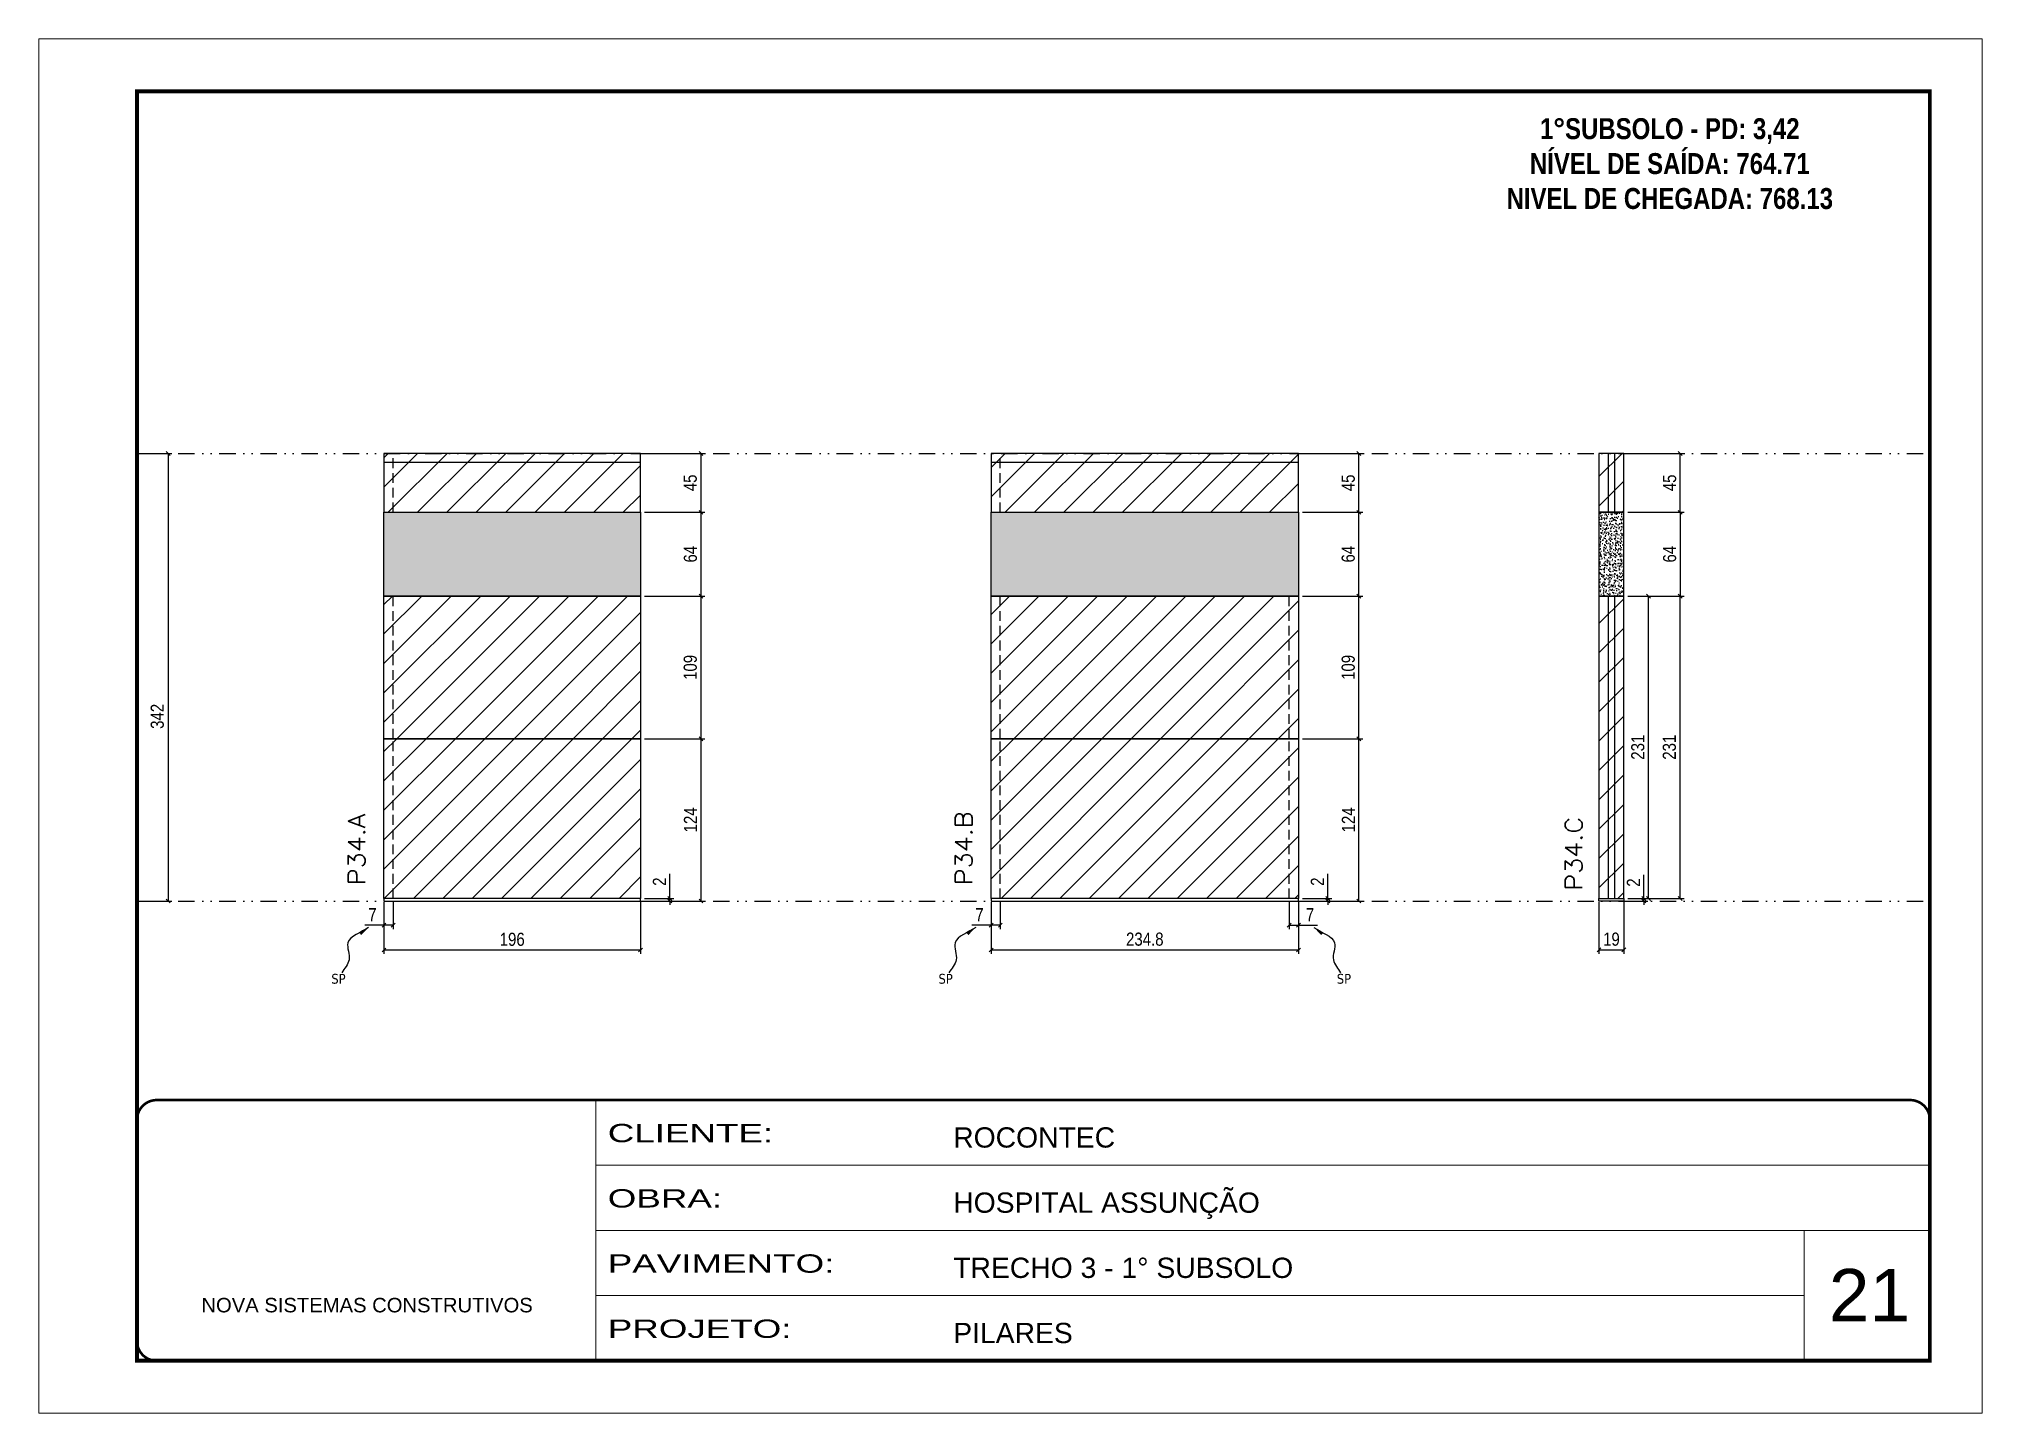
# Model space of a CAD drawing. Extents: x 2102 to 8383, y -13264 to 2718.
# Drawn here: x 2102 to 3587, y -4075 to -3025 of the extents above; entities that cross this region are included whole.
import ezdxf

# ---------------------------------------------------------------- set-up
doc = ezdxf.new("R2010")
doc.units = 0
for name, pattern in [('CONTINUO', [0]), ('DASHED', [0.75, 0.5, -0.25]), ('DIVIDE2', [0.625, 0.25, -0.125, 0, -0.125, 0, -0.125]), ('HIDDEN', [0.375, 0.25, -0.125])]:
    doc.linetypes.add(name, pattern=pattern)
for name, color, linetype, lineweight in [('CARIMBO', 255, 'Continuous', 9), ('Folhas', 255, 'Continuous', 9), ('Hachura', 251, 'Continuous', 9), ('SARRAFO DE PRESSAO', 251, 'DASHED', 9), ('Texto Seção', 7, 'Continuous', 15)]:
    doc.layers.add(name, color=color, linetype=linetype, lineweight=lineweight)
for name, color, linetype in [('COTA', 241, 'Continuous'), ('cotas', 4, 'Continuous'), ('NOMENCLATURA', 7, 'Continuous'), ('Nível', 160, 'Continuous'), ('Painéis', 200, 'Continuous'), ('SARR_2.2x7', 40, 'Continuous'), ('Sarrafo de Pressão', 42, 'HIDDEN'), ('texto', 7, 'Continuous')]:
    doc.layers.add(name, color=color, linetype=linetype)
doc.styles.add('ARIAL', font='arial.ttf')
doc.styles.add('COTA TECNICA', font='techl___.ttf', dxfattribs={"height": 10})
doc.styles.add('COTA TECNICA-50', font='techl___.ttf', dxfattribs={"height": 10})
doc.styles.add('REGUA-120', font='ROMANS.shx', dxfattribs={"height": 15})
doc.styles.add('ROMANC', font='techb___.ttf', dxfattribs={"height": 2.5})
doc.styles.get("Standard").update_dxf_attribs({"font": 'arial.ttf'})
doc.styles.add('Tecnologia', font='')
doc.styles.get('Tecnologia').set_extended_font_data('Forgotten Futurist')
doc.dimstyles.new('COTA PAINEL-50', dxfattribs={"dimtxt": 10, "dimasz": 3, "dimexe": 3, "dimexo": 3, "dimgap": 3, "dimtad": 1, "dimdec": 1, "dimzin": 12, "dimdsep": 46, "dimtxsty": 'COTA TECNICA-50', "dimblk1": 'OBLIQUE', "dimblk2": 'OBLIQUE', "dimsah": 1, "dimcen": 0.9, "dimclrd": 4, "dimclre": 4, "dimclrt": 240, "dimadec": 1, "dimazin": 3, "dimtfac": 1, "dimtdec": 1, "dimtmove": 0, "dimatfit": 3, "dimfxl": 1, "dimtolj": 1, "dimtzin": 12, "dimarcsym": 0})
doc.dimstyles.new('PAINEL', dxfattribs={"dimtxt": 10, "dimasz": 3, "dimexe": 3, "dimexo": 3, "dimgap": 3, "dimtad": 1, "dimdec": 1, "dimzin": 12, "dimdsep": 46, "dimtxsty": 'COTA TECNICA', "dimblk1": 'OBLIQUE', "dimblk2": 'OBLIQUE', "dimsah": 1, "dimcen": 0.9, "dimclrd": 4, "dimclre": 4, "dimclrt": 240, "dimadec": 1, "dimazin": 3, "dimtfac": 1, "dimtdec": 1, "dimtmove": 0, "dimatfit": 3, "dimfxl": 1, "dimtolj": 1, "dimtzin": 12, "dimarcsym": 0})
doc.dimstyles.get("Standard").update_dxf_attribs({"dimtxt": 0.18, "dimasz": 0.18, "dimexe": 0.18, "dimexo": 0.0625, "dimgap": 0.09, "dimtad": 0, "dimtih": 1, "dimtoh": 1, "dimdec": 4, "dimzin": 0, "dimdsep": 46, "dimtxsty": 'Standard', "dimcen": 0.09, "dimadec": 0, "dimazin": 0, "dimtfac": 1, "dimtdec": 4, "dimtofl": 0, "dimtmove": 0, "dimatfit": 3, "dimfxl": 1, "dimtolj": 1, "dimtzin": 0, "dimarcsym": 0})
pattern_1 = [(45, (-126918.716, -32522.603), (-11.2253202, 11.2253202), [])]

msp = doc.modelspace()

# ---------------------------------------------------------------- texts
at = {"layer": 'CARIMBO', "style": 'ARIAL'}
msp.add_text('21', height=40, dxfattribs=at).set_placement((3470.14, -4005.13))
at = {"layer": 'NOMENCLATURA', "color": 2, "insert": (3348.61, -3059.21), "char_height": 16, "attachment_point": 2, "style": 'ROMANC'}
msp.add_mtext_dynamic_manual_height_columns('\\P1°SUBSOLO - PD: 3,42\\PNÍVEL DE SAÍDA: 764.71\\PNIVEL DE CHEGADA: 768.13', width=300.2766, gutter_width=1, heights=[0], dxfattribs=at)
at = {"layer": 'texto', "color": 0, "char_height": 7.5, "attachment_point": 5}
for insert in [(2331.24, -3743.48), (2795.22, -3743.48), (3099.58, -3743.48)]:
    msp.add_mtext('{\\fTahoma|b0|i0|c0|p34;\\C4;SP}', dxfattribs=dict(at, insert=insert))
at = {"layer": 'Texto Seção', "style": 'REGUA-120', "width": 1.1}
for s, p in [('P34.A', (2351.56, -3671.93)), ('P34.B', (2815.54, -3671.93)), ('P34.C', (3281.71, -3676.09))]:
    msp.add_text(s, height=13, rotation=90, dxfattribs=at).set_placement(p)

# ---------------------------------------------------------------- blocks, each defined once
blk = doc.blocks.new('9999999999')
at = {"color": 30, "linetype": 'CONTINUO'}
for p, q in [((98564.6, 34230.2), (98564.6, 34429.4)), ((98564.6, 34379.6), (99584, 34379.6)), ((98564.6, 34329.8), (99488, 34329.8)), ((99584, 34329.8), (99488, 34329.8)), ((99488, 34329.8), (99488, 34230.2)), ((98564.6, 34280), (99488, 34280))]:
    blk.add_line(p, q, dxfattribs=at)
at = {"color": 30, "linetype": 'CONTINUO', "const_width": 2}
blk.add_lwpolyline([(99584, 34230.2), (99584, 34414.4, 0.414214), (99569, 34429.4), (98229, 34429.4, 0.414214), (98214, 34414.4), (98214, 34245.2, 0.414214), (98229, 34230.2), (99584, 34230.2)], format="xyb", dxfattribs=at)
at = {"layer": 'Folhas'}
blk.add_lwpolyline([(98139, 34190.2), (99624, 34190.2), (99624, 35240.2), (98139, 35240.2)], close=True, dxfattribs=at)
at = {"layer": 'Folhas', "color": 30, "const_width": 3}
blk.add_lwpolyline([(98214, 34230.2), (99584, 34230.2), (99584, 35200.2), (98214, 35200.2)], close=True, dxfattribs=at)
at = {"color": 7, "linetype": 'Continuous', "ltscale": 5, "style": 'ARIAL'}
for s, height, p in [('ROCONTEC', 15.48, (98837.7, 34393.1)), ('HOSPITAL ASSUNÇÃO', 15.483, (98837.7, 34343.3)), ('TRECHO 3 - 1° SUBSOLO', 15.483, (98837.7, 34293.5)), ('NOVA SISTEMAS CONSTRUTIVOS', 11.059, (98263.2, 34267.2)), ('PILARES', 15.48, (98837.7, 34243.7))]:
    blk.add_text(s, height=height, dxfattribs=at).set_placement(p)
at = {"layer": 'Folhas', "color": 7, "style": 'Tecnologia', "width": 1.5}
for s, p in [('CLIENTE:', (98573.7, 34397.2)), ('OBRA:', (98573.7, 34347.3)), ('PAVIMENTO:', (98573.7, 34297.5)), ('PROJETO:', (98573.7, 34247.7))]:
    blk.add_text(s, height=14, dxfattribs=at).set_placement(p)
blk = doc.blocks.new('_Oblique')
at = {"color": 0, "linetype": 'ByBlock', "lineweight": -2}
blk.add_line((-0.5, -0.5), (0.5, 0.5), dxfattribs=at)
blk = doc.blocks.new('*D843')
at = {"layer": 'cotas', "color": 4, "linetype": 'ByBlock', "lineweight": -2, "transparency": 16777216}
for p, q in [((2180.3, -3342), (2204, -3342)), ((2201, -3342), (2201, -3684)), ((2180.3, -3684), (2204, -3684))]:
    blk.add_line(p, q, dxfattribs=at)
at = {"layer": 'Defpoints', "color": 0, "linetype": 'ByBlock', "transparency": 16777216}
for p in [(2177.3, -3342), (2177.3, -3684), (2201, -3684)]:
    blk.add_point(p, dxfattribs=at)
at = {"layer": 'cotas', "color": 4, "linetype": 'ByBlock', "lineweight": -2, "transparency": 16777216, "xscale": 3, "yscale": 3, "zscale": 3}
for p, rotation in [((2201, -3342), 90), ((2201, -3684), 270)]:
    blk.add_blockref('_Oblique', p, dxfattribs=dict(at, rotation=rotation))
at = {"layer": 'cotas', "color": 240, "linetype": 'ByBlock', "transparency": 16777216, "insert": (2192.8, -3542.9), "char_height": 10, "attachment_point": 5, "rotation": 90, "style": 'COTA TECNICA'}
blk.add_mtext('\\A1;342', dxfattribs=at)
blk = doc.blocks.new('*D844')
at = {"layer": 'COTA', "color": 4, "lineweight": -2, "transparency": 16777216}
for p, q in [((2366, -3685), (2366, -3724.4)), ((2562, -3685), (2562, -3724.4)), ((2366, -3721.4), (2562, -3721.4))]:
    blk.add_line(p, q, dxfattribs=at)
at = {"layer": 'Defpoints', "color": 0, "transparency": 16777216}
for p in [(2366, -3682), (2562, -3682), (2562, -3721.4)]:
    blk.add_point(p, dxfattribs=at)
at = {"layer": 'COTA', "color": 4, "lineweight": -2, "transparency": 16777216, "xscale": 3, "yscale": 3, "zscale": 3, "rotation": 180}
blk.add_blockref('_Oblique', (2366, -3721.4), dxfattribs=at)
at = {"layer": 'COTA', "color": 4, "lineweight": -2, "transparency": 16777216, "xscale": 3, "yscale": 3, "zscale": 3}
blk.add_blockref('_Oblique', (2562, -3721.4), dxfattribs=at)
at = {"layer": 'COTA', "color": 240, "transparency": 16777216, "insert": (2464, -3713.3), "char_height": 10, "attachment_point": 5, "style": 'COTA TECNICA'}
blk.add_mtext('\\A1;196', dxfattribs=at)
blk = doc.blocks.new('*D845')
at = {"layer": 'COTA', "color": 4, "lineweight": -2, "transparency": 16777216}
for p, q in [((2565, -3387), (2611.3, -3387)), ((2608.3, -3451), (2608.3, -3387)), ((2565, -3451), (2611.3, -3451))]:
    blk.add_line(p, q, dxfattribs=at)
at = {"layer": 'Defpoints', "color": 0, "transparency": 16777216}
for p in [(2562, -3387), (2608.3, -3387), (2562, -3451)]:
    blk.add_point(p, dxfattribs=at)
at = {"layer": 'COTA', "color": 4, "lineweight": -2, "transparency": 16777216, "xscale": 3, "yscale": 3, "zscale": 3}
for p, rotation in [((2608.3, -3387), 90), ((2608.3, -3451), 270)]:
    blk.add_blockref('_Oblique', p, dxfattribs=dict(at, rotation=rotation))
at = {"layer": 'COTA', "color": 240, "transparency": 16777216, "insert": (2600.2, -3419), "char_height": 10, "attachment_point": 5, "rotation": 90, "style": 'COTA TECNICA'}
blk.add_mtext('\\A1;64', dxfattribs=at)
blk = doc.blocks.new('*D846')
at = {"layer": 'COTA', "color": 4, "lineweight": -2, "transparency": 16777216}
for p, q in [((2366, -3687), (2366, -3705.5)), ((2373, -3685), (2373, -3705.5)), ((2366, -3702.5), (2351.3, -3702.5)), ((2373, -3702.5), (2366, -3702.5))]:
    blk.add_line(p, q, dxfattribs=at)
at = {"layer": 'Defpoints', "color": 0, "transparency": 16777216}
for p in [(2373, -3682), (2366, -3684), (2366, -3702.5)]:
    blk.add_point(p, dxfattribs=at)
at = {"layer": 'COTA', "color": 4, "lineweight": -2, "transparency": 16777216, "xscale": 3, "yscale": 3, "zscale": 3, "rotation": 180}
blk.add_blockref('_Oblique', (2366, -3702.5), dxfattribs=at)
at = {"layer": 'COTA', "color": 4, "lineweight": -2, "transparency": 16777216, "xscale": 3, "yscale": 3, "zscale": 3}
blk.add_blockref('_Oblique', (2373, -3702.5), dxfattribs=at)
at = {"layer": 'COTA', "color": 240, "transparency": 16777216, "insert": (2357.2, -3694.4), "char_height": 10, "attachment_point": 5, "style": 'COTA TECNICA-50'}
blk.add_mtext('\\A1;7', dxfattribs=at)
blk = doc.blocks.new('*D847')
at = {"layer": 'COTA', "color": 4, "lineweight": -2, "transparency": 16777216}
for p, q in [((2565, -3560), (2611.3, -3560)), ((2608.3, -3684), (2608.3, -3560)), ((2565, -3684), (2611.3, -3684))]:
    blk.add_line(p, q, dxfattribs=at)
at = {"layer": 'Defpoints', "color": 0, "transparency": 16777216}
for p in [(2562, -3560), (2608.3, -3560), (2562, -3684)]:
    blk.add_point(p, dxfattribs=at)
at = {"layer": 'COTA', "color": 4, "lineweight": -2, "transparency": 16777216, "xscale": 3, "yscale": 3, "zscale": 3}
for p, rotation in [((2608.3, -3560), 90), ((2608.3, -3684), 270)]:
    blk.add_blockref('_Oblique', p, dxfattribs=dict(at, rotation=rotation))
at = {"layer": 'COTA', "color": 240, "transparency": 16777216, "insert": (2600.2, -3622), "char_height": 10, "attachment_point": 5, "rotation": 90, "style": 'COTA TECNICA-50'}
blk.add_mtext('\\A1;124', dxfattribs=at)
blk = doc.blocks.new('*D848')
at = {"layer": 'COTA', "color": 4, "lineweight": -2, "transparency": 16777216}
for p, q in [((2584.5, -3682), (2584.5, -3663.2)), ((2565, -3682), (2587.5, -3682)), ((2584.5, -3684), (2584.5, -3682)), ((2565, -3684), (2587.5, -3684)), ((2584.5, -3684), (2584.5, -3687))]:
    blk.add_line(p, q, dxfattribs=at)
at = {"layer": 'Defpoints', "color": 0, "transparency": 16777216}
for p in [(2562, -3682), (2562, -3684), (2584.5, -3684)]:
    blk.add_point(p, dxfattribs=at)
at = {"layer": 'COTA', "color": 4, "lineweight": -2, "transparency": 16777216, "xscale": 3, "yscale": 3, "zscale": 3}
for p, rotation in [((2584.5, -3682), 270), ((2584.5, -3684), 90)]:
    blk.add_blockref('_Oblique', p, dxfattribs=dict(at, rotation=rotation))
at = {"layer": 'COTA', "color": 240, "transparency": 16777216, "insert": (2576.5, -3669.2), "char_height": 10, "attachment_point": 5, "rotation": 90, "style": 'COTA TECNICA-50'}
blk.add_mtext('\\A1;2', dxfattribs=at)
blk = doc.blocks.new('*D849')
at = {"layer": 'COTA', "color": 4, "linetype": 'ByBlock', "lineweight": -2, "transparency": 16777216}
for p, q in [((2565, -3451), (2611.3, -3451)), ((2608.3, -3560), (2608.3, -3451)), ((2565, -3560), (2611.3, -3560))]:
    blk.add_line(p, q, dxfattribs=at)
at = {"layer": 'Defpoints', "color": 0, "linetype": 'ByBlock', "transparency": 16777216}
for p in [(2562, -3451), (2608.3, -3451), (2562, -3560)]:
    blk.add_point(p, dxfattribs=at)
at = {"layer": 'COTA', "color": 4, "linetype": 'ByBlock', "lineweight": -2, "transparency": 16777216, "xscale": 3, "yscale": 3, "zscale": 3}
for p, rotation in [((2608.3, -3451), 90), ((2608.3, -3560), 270)]:
    blk.add_blockref('_Oblique', p, dxfattribs=dict(at, rotation=rotation))
at = {"layer": 'COTA', "color": 240, "linetype": 'ByBlock', "transparency": 16777216, "insert": (2600.1, -3505.5), "char_height": 10, "attachment_point": 5, "rotation": 90, "style": 'COTA TECNICA'}
blk.add_mtext('\\A1;109', dxfattribs=at)
blk = doc.blocks.new('*D850')
at = {"layer": 'COTA', "color": 4, "lineweight": -2, "transparency": 16777216}
for p, q in [((2830, -3685), (2830, -3724.4)), ((3064.8, -3685), (3064.8, -3724.4)), ((2830, -3721.4), (3064.8, -3721.4))]:
    blk.add_line(p, q, dxfattribs=at)
at = {"layer": 'Defpoints', "color": 0, "transparency": 16777216}
for p in [(2830, -3682), (3064.8, -3682), (3064.8, -3721.4)]:
    blk.add_point(p, dxfattribs=at)
at = {"layer": 'COTA', "color": 4, "lineweight": -2, "transparency": 16777216, "xscale": 3, "yscale": 3, "zscale": 3, "rotation": 180}
blk.add_blockref('_Oblique', (2830, -3721.4), dxfattribs=at)
at = {"layer": 'COTA', "color": 4, "lineweight": -2, "transparency": 16777216, "xscale": 3, "yscale": 3, "zscale": 3}
blk.add_blockref('_Oblique', (3064.8, -3721.4), dxfattribs=at)
at = {"layer": 'COTA', "color": 240, "transparency": 16777216, "insert": (2947.4, -3713.2), "char_height": 10, "attachment_point": 5, "style": 'COTA TECNICA'}
blk.add_mtext('\\A1;234.8', dxfattribs=at)
blk = doc.blocks.new('*D851')
at = {"layer": 'COTA', "color": 4, "lineweight": -2, "transparency": 16777216}
for p, q in [((3067.8, -3387), (3114, -3387)), ((3111, -3451), (3111, -3387)), ((3067.8, -3451), (3114, -3451))]:
    blk.add_line(p, q, dxfattribs=at)
at = {"layer": 'Defpoints', "color": 0, "transparency": 16777216}
for p in [(3064.8, -3387), (3111, -3387), (3064.8, -3451)]:
    blk.add_point(p, dxfattribs=at)
at = {"layer": 'COTA', "color": 4, "lineweight": -2, "transparency": 16777216, "xscale": 3, "yscale": 3, "zscale": 3}
for p, rotation in [((3111, -3387), 90), ((3111, -3451), 270)]:
    blk.add_blockref('_Oblique', p, dxfattribs=dict(at, rotation=rotation))
at = {"layer": 'COTA', "color": 240, "transparency": 16777216, "insert": (3102.9, -3419), "char_height": 10, "attachment_point": 5, "rotation": 90, "style": 'COTA TECNICA'}
blk.add_mtext('\\A1;64', dxfattribs=at)
blk = doc.blocks.new('*D852')
at = {"layer": 'COTA', "color": 4, "lineweight": -2, "transparency": 16777216}
for p, q in [((2830, -3687), (2830, -3705.5)), ((2837, -3685), (2837, -3705.5)), ((2830, -3702.5), (2815.3, -3702.5)), ((2837, -3702.5), (2830, -3702.5))]:
    blk.add_line(p, q, dxfattribs=at)
at = {"layer": 'Defpoints', "color": 0, "transparency": 16777216}
for p in [(2837, -3682), (2830, -3684), (2830, -3702.5)]:
    blk.add_point(p, dxfattribs=at)
at = {"layer": 'COTA', "color": 4, "lineweight": -2, "transparency": 16777216, "xscale": 3, "yscale": 3, "zscale": 3, "rotation": 180}
blk.add_blockref('_Oblique', (2830, -3702.5), dxfattribs=at)
at = {"layer": 'COTA', "color": 4, "lineweight": -2, "transparency": 16777216, "xscale": 3, "yscale": 3, "zscale": 3}
blk.add_blockref('_Oblique', (2837, -3702.5), dxfattribs=at)
at = {"layer": 'COTA', "color": 240, "transparency": 16777216, "insert": (2821.1, -3694.4), "char_height": 10, "attachment_point": 5, "style": 'COTA TECNICA-50'}
blk.add_mtext('\\A1;7', dxfattribs=at)
blk = doc.blocks.new('*D853')
at = {"layer": 'COTA', "color": 4, "lineweight": -2, "transparency": 16777216}
for p, q in [((3057.8, -3685), (3057.8, -3705.5)), ((3064.8, -3687), (3064.8, -3705.5)), ((3057.8, -3702.5), (3064.8, -3702.5)), ((3064.8, -3702.5), (3079.5, -3702.5))]:
    blk.add_line(p, q, dxfattribs=at)
at = {"layer": 'Defpoints', "color": 0, "transparency": 16777216}
for p in [(3057.8, -3682), (3064.8, -3684), (3064.8, -3702.5)]:
    blk.add_point(p, dxfattribs=at)
at = {"layer": 'COTA', "color": 4, "lineweight": -2, "transparency": 16777216, "xscale": 3, "yscale": 3, "zscale": 3, "rotation": 180}
blk.add_blockref('_Oblique', (3057.8, -3702.5), dxfattribs=at)
at = {"layer": 'COTA', "color": 4, "lineweight": -2, "transparency": 16777216, "xscale": 3, "yscale": 3, "zscale": 3}
blk.add_blockref('_Oblique', (3064.8, -3702.5), dxfattribs=at)
at = {"layer": 'COTA', "color": 240, "transparency": 16777216, "insert": (3073.7, -3694.4), "char_height": 10, "attachment_point": 5, "style": 'COTA TECNICA-50'}
blk.add_mtext('\\A1;7', dxfattribs=at)
blk = doc.blocks.new('*D854')
at = {"layer": 'COTA', "color": 4, "lineweight": -2, "transparency": 16777216}
for p, q in [((3067.8, -3560), (3114, -3560)), ((3111, -3684), (3111, -3560)), ((3067.8, -3684), (3114, -3684))]:
    blk.add_line(p, q, dxfattribs=at)
at = {"layer": 'Defpoints', "color": 0, "transparency": 16777216}
for p in [(3064.8, -3560), (3111, -3560), (3064.8, -3684)]:
    blk.add_point(p, dxfattribs=at)
at = {"layer": 'COTA', "color": 4, "lineweight": -2, "transparency": 16777216, "xscale": 3, "yscale": 3, "zscale": 3}
for p, rotation in [((3111, -3560), 90), ((3111, -3684), 270)]:
    blk.add_blockref('_Oblique', p, dxfattribs=dict(at, rotation=rotation))
at = {"layer": 'COTA', "color": 240, "transparency": 16777216, "insert": (3103, -3622), "char_height": 10, "attachment_point": 5, "rotation": 90, "style": 'COTA TECNICA-50'}
blk.add_mtext('\\A1;124', dxfattribs=at)
blk = doc.blocks.new('*D855')
at = {"layer": 'COTA', "color": 4, "lineweight": -2, "transparency": 16777216}
for p, q in [((3087.3, -3682), (3087.3, -3663.2)), ((3067.8, -3682), (3090.3, -3682)), ((3087.3, -3684), (3087.3, -3682)), ((3067.8, -3684), (3090.3, -3684)), ((3087.3, -3684), (3087.3, -3687))]:
    blk.add_line(p, q, dxfattribs=at)
at = {"layer": 'Defpoints', "color": 0, "transparency": 16777216}
for p in [(3064.8, -3682), (3064.8, -3684), (3087.3, -3684)]:
    blk.add_point(p, dxfattribs=at)
at = {"layer": 'COTA', "color": 4, "lineweight": -2, "transparency": 16777216, "xscale": 3, "yscale": 3, "zscale": 3}
for p, rotation in [((3087.3, -3682), 270), ((3087.3, -3684), 90)]:
    blk.add_blockref('_Oblique', p, dxfattribs=dict(at, rotation=rotation))
at = {"layer": 'COTA', "color": 240, "transparency": 16777216, "insert": (3079.3, -3669.2), "char_height": 10, "attachment_point": 5, "rotation": 90, "style": 'COTA TECNICA-50'}
blk.add_mtext('\\A1;2', dxfattribs=at)
blk = doc.blocks.new('*D856')
at = {"layer": 'COTA', "color": 4, "linetype": 'ByBlock', "lineweight": -2, "transparency": 16777216}
for p, q in [((3067.8, -3451), (3114, -3451)), ((3111, -3560), (3111, -3451)), ((3067.8, -3560), (3114, -3560))]:
    blk.add_line(p, q, dxfattribs=at)
at = {"layer": 'Defpoints', "color": 0, "linetype": 'ByBlock', "transparency": 16777216}
for p in [(3064.8, -3451), (3111, -3451), (3064.8, -3560)]:
    blk.add_point(p, dxfattribs=at)
at = {"layer": 'COTA', "color": 4, "linetype": 'ByBlock', "lineweight": -2, "transparency": 16777216, "xscale": 3, "yscale": 3, "zscale": 3}
for p, rotation in [((3111, -3451), 90), ((3111, -3560), 270)]:
    blk.add_blockref('_Oblique', p, dxfattribs=dict(at, rotation=rotation))
at = {"layer": 'COTA', "color": 240, "linetype": 'ByBlock', "transparency": 16777216, "insert": (3102.9, -3505.5), "char_height": 10, "attachment_point": 5, "rotation": 90, "style": 'COTA TECNICA'}
blk.add_mtext('\\A1;109', dxfattribs=at)
blk = doc.blocks.new('*D857')
at = {"layer": 'COTA', "color": 4, "lineweight": -2, "transparency": 16777216}
for p, q in [((3294.5, -3685), (3294.5, -3724.3)), ((3313.5, -3685), (3313.5, -3724.3)), ((3294.5, -3721.3), (3313.5, -3721.3))]:
    blk.add_line(p, q, dxfattribs=at)
at = {"layer": 'Defpoints', "color": 0, "transparency": 16777216}
for p in [(3294.5, -3682), (3313.5, -3682), (3313.5, -3721.3)]:
    blk.add_point(p, dxfattribs=at)
at = {"layer": 'COTA', "color": 4, "lineweight": -2, "transparency": 16777216, "xscale": 3, "yscale": 3, "zscale": 3, "rotation": 180}
blk.add_blockref('_Oblique', (3294.5, -3721.3), dxfattribs=at)
at = {"layer": 'COTA', "color": 4, "lineweight": -2, "transparency": 16777216, "xscale": 3, "yscale": 3, "zscale": 3}
blk.add_blockref('_Oblique', (3313.5, -3721.3), dxfattribs=at)
at = {"layer": 'COTA', "color": 240, "transparency": 16777216, "insert": (3304, -3713.2), "char_height": 10, "attachment_point": 5, "style": 'COTA TECNICA'}
blk.add_mtext('\\A1;19', dxfattribs=at)
blk = doc.blocks.new('*D858')
at = {"layer": 'COTA', "color": 4, "lineweight": -2, "transparency": 16777216}
for p, q in [((3328.8, -3682), (3328.8, -3663.9)), ((3316.5, -3682), (3331.8, -3682)), ((3328.8, -3684), (3328.8, -3682)), ((3316.5, -3684), (3331.8, -3684)), ((3328.8, -3684), (3328.8, -3687))]:
    blk.add_line(p, q, dxfattribs=at)
at = {"layer": 'Defpoints', "color": 0, "transparency": 16777216}
for p in [(3313.5, -3682), (3328.8, -3682), (3313.5, -3684)]:
    blk.add_point(p, dxfattribs=at)
at = {"layer": 'COTA', "color": 4, "lineweight": -2, "transparency": 16777216, "xscale": 3, "yscale": 3, "zscale": 3}
for p, rotation in [((3328.8, -3682), 270), ((3328.8, -3684), 90)]:
    blk.add_blockref('_Oblique', p, dxfattribs=dict(at, rotation=rotation))
at = {"layer": 'COTA', "color": 240, "transparency": 16777216, "insert": (3320.8, -3669.9), "char_height": 10, "attachment_point": 5, "rotation": 90, "style": 'COTA TECNICA-50'}
blk.add_mtext('\\A1;2', dxfattribs=at)
blk = doc.blocks.new('*D1488')
at = {"layer": 'COTA', "color": 4, "linetype": 'ByBlock', "lineweight": -2, "transparency": 16777216}
for p, q in [((3316.5, -3387), (3359.6, -3387)), ((3356.6, -3387), (3356.6, -3451)), ((3316.5, -3451), (3359.6, -3451))]:
    blk.add_line(p, q, dxfattribs=at)
at = {"layer": 'Defpoints', "color": 0, "linetype": 'ByBlock', "transparency": 16777216}
for p in [(3313.5, -3387), (3313.5, -3451), (3356.6, -3451)]:
    blk.add_point(p, dxfattribs=at)
at = {"layer": 'COTA', "color": 4, "linetype": 'ByBlock', "lineweight": -2, "transparency": 16777216, "xscale": 3, "yscale": 3, "zscale": 3}
for p, rotation in [((3356.6, -3387), 90), ((3356.6, -3451), 270)]:
    blk.add_blockref('_Oblique', p, dxfattribs=dict(at, rotation=rotation))
at = {"layer": 'COTA', "color": 240, "linetype": 'ByBlock', "transparency": 16777216, "insert": (3348.5, -3419), "char_height": 10, "attachment_point": 5, "rotation": 90, "style": 'COTA TECNICA'}
blk.add_mtext('\\A1;64', dxfattribs=at)
blk = doc.blocks.new('*D1489')
at = {"layer": 'COTA', "color": 4, "linetype": 'ByBlock', "lineweight": -2, "transparency": 16777216}
for p, q in [((3316.5, -3451), (3359.6, -3451)), ((3356.6, -3682), (3356.6, -3451)), ((3316.5, -3682), (3359.6, -3682))]:
    blk.add_line(p, q, dxfattribs=at)
at = {"layer": 'Defpoints', "color": 0, "linetype": 'ByBlock', "transparency": 16777216}
for p in [(3313.5, -3451), (3356.6, -3451), (3313.5, -3682)]:
    blk.add_point(p, dxfattribs=at)
at = {"layer": 'COTA', "color": 4, "linetype": 'ByBlock', "lineweight": -2, "transparency": 16777216, "xscale": 3, "yscale": 3, "zscale": 3}
for p, rotation in [((3356.6, -3451), 90), ((3356.6, -3682), 270)]:
    blk.add_blockref('_Oblique', p, dxfattribs=dict(at, rotation=rotation))
at = {"layer": 'COTA', "color": 240, "linetype": 'ByBlock', "transparency": 16777216, "insert": (3348.3, -3566.5), "char_height": 10, "attachment_point": 5, "rotation": 90, "style": 'COTA TECNICA'}
blk.add_mtext('\\A1;231', dxfattribs=at)
blk = doc.blocks.new('*D1490')
at = {"layer": 'COTA', "color": 4, "linetype": 'ByBlock', "lineweight": -2, "transparency": 16777216}
for p, q in [((3316.5, -3451), (3335.4, -3451)), ((3332.4, -3682), (3332.4, -3451)), ((3316.5, -3682), (3335.4, -3682))]:
    blk.add_line(p, q, dxfattribs=at)
at = {"layer": 'Defpoints', "color": 0, "linetype": 'ByBlock', "transparency": 16777216}
for p in [(3313.5, -3451), (3332.4, -3451), (3313.5, -3682)]:
    blk.add_point(p, dxfattribs=at)
at = {"layer": 'COTA', "color": 4, "linetype": 'ByBlock', "lineweight": -2, "transparency": 16777216, "xscale": 3, "yscale": 3, "zscale": 3}
for p, rotation in [((3332.4, -3451), 90), ((3332.4, -3682), 270)]:
    blk.add_blockref('_Oblique', p, dxfattribs=dict(at, rotation=rotation))
at = {"layer": 'COTA', "color": 240, "linetype": 'ByBlock', "transparency": 16777216, "insert": (3324.2, -3566.5), "char_height": 10, "attachment_point": 5, "rotation": 90, "style": 'COTA TECNICA'}
blk.add_mtext('\\A1;231', dxfattribs=at)
blk = doc.blocks.new('*D796')
at = {"layer": 'COTA', "color": 4, "linetype": 'ByBlock', "lineweight": -2, "transparency": 16777216}
for p, q in [((2565, -3342), (2611.3, -3342)), ((2608.3, -3387), (2608.3, -3342)), ((2565, -3387), (2611.3, -3387))]:
    blk.add_line(p, q, dxfattribs=at)
at = {"layer": 'Defpoints', "color": 0, "linetype": 'ByBlock', "transparency": 16777216}
for p in [(2562, -3342), (2608.3, -3342), (2562, -3387)]:
    blk.add_point(p, dxfattribs=at)
at = {"layer": 'COTA', "color": 4, "linetype": 'ByBlock', "lineweight": -2, "transparency": 16777216, "xscale": 3, "yscale": 3, "zscale": 3}
for p, rotation in [((2608.3, -3342), 90), ((2608.3, -3387), 270)]:
    blk.add_blockref('_Oblique', p, dxfattribs=dict(at, rotation=rotation))
at = {"layer": 'COTA', "color": 240, "linetype": 'ByBlock', "transparency": 16777216, "insert": (2600.1, -3364.5), "char_height": 10, "attachment_point": 5, "rotation": 90, "style": 'COTA TECNICA'}
blk.add_mtext('\\A1;45', dxfattribs=at)
blk = doc.blocks.new('*D797')
at = {"layer": 'COTA', "color": 4, "linetype": 'ByBlock', "lineweight": -2, "transparency": 16777216}
for p, q in [((3067.8, -3342), (3114, -3342)), ((3111, -3387), (3111, -3342)), ((3067.8, -3387), (3114, -3387))]:
    blk.add_line(p, q, dxfattribs=at)
at = {"layer": 'Defpoints', "color": 0, "linetype": 'ByBlock', "transparency": 16777216}
for p in [(3064.8, -3342), (3111, -3342), (3064.8, -3387)]:
    blk.add_point(p, dxfattribs=at)
at = {"layer": 'COTA', "color": 4, "linetype": 'ByBlock', "lineweight": -2, "transparency": 16777216, "xscale": 3, "yscale": 3, "zscale": 3}
for p, rotation in [((3111, -3342), 90), ((3111, -3387), 270)]:
    blk.add_blockref('_Oblique', p, dxfattribs=dict(at, rotation=rotation))
at = {"layer": 'COTA', "color": 240, "linetype": 'ByBlock', "transparency": 16777216, "insert": (3102.9, -3364.5), "char_height": 10, "attachment_point": 5, "rotation": 90, "style": 'COTA TECNICA'}
blk.add_mtext('\\A1;45', dxfattribs=at)
blk = doc.blocks.new('*D777')
at = {"layer": 'COTA', "color": 4, "linetype": 'ByBlock', "lineweight": -2, "transparency": 16777216}
for p, q in [((3316.5, -3342), (3359.6, -3342)), ((3356.6, -3387), (3356.6, -3342)), ((3316.5, -3387), (3359.6, -3387))]:
    blk.add_line(p, q, dxfattribs=at)
at = {"layer": 'Defpoints', "color": 0, "linetype": 'ByBlock', "transparency": 16777216}
for p in [(3313.5, -3342), (3356.6, -3342), (3313.5, -3387)]:
    blk.add_point(p, dxfattribs=at)
at = {"layer": 'COTA', "color": 4, "linetype": 'ByBlock', "lineweight": -2, "transparency": 16777216, "xscale": 3, "yscale": 3, "zscale": 3}
for p, rotation in [((3356.6, -3342), 90), ((3356.6, -3387), 270)]:
    blk.add_blockref('_Oblique', p, dxfattribs=dict(at, rotation=rotation))
at = {"layer": 'COTA', "color": 240, "linetype": 'ByBlock', "transparency": 16777216, "insert": (3348.5, -3364.5), "char_height": 10, "attachment_point": 5, "rotation": 90, "style": 'COTA TECNICA'}
blk.add_mtext('\\A1;45', dxfattribs=at)

# ---------------------------------------------------------------- dimensions: what is measured, and where the dimension line sits
at = {"layer": 'COTA', "linetype": 'ByBlock'}
for base, p1, p2, picture, middle in [((2608.26, -3341.99), (2562.02, -3386.99), (2562.02, -3341.99), '*D796', (2600.15, -3364.49)), ((3111.04, -3341.99), (3064.8, -3386.99), (3064.8, -3341.99), '*D797', (3102.93, -3364.49)), ((3356.56, -3341.99), (3313.48, -3386.99), (3313.48, -3341.99), '*D777', (3348.45, -3364.49)), ((3356.56, -3450.99), (3313.48, -3386.99), (3313.48, -3450.99), '*D1488', (3348.46, -3418.99)), ((2608.26, -3450.99), (2562.02, -3559.99), (2562.02, -3450.99), '*D849', (2600.13, -3505.49)), ((3111.04, -3450.99), (3064.8, -3559.99), (3064.8, -3450.99), '*D856', (3102.91, -3505.49)), ((3356.56, -3450.99), (3313.48, -3681.99), (3313.48, -3450.99), '*D1489', (3348.34, -3566.49)), ((3332.39, -3450.99), (3313.48, -3681.99), (3313.48, -3450.99), '*D1490', (3324.17, -3566.49))]:
    dim = msp.add_linear_dim(base=base, p1=p1, p2=p2, angle=90, dimstyle='PAINEL', dxfattribs=at)
    dim.commit()
    dim.dimension.update_dxf_attribs({"geometry": picture, "text_midpoint": middle})
at = {"layer": 'COTA'}
for base, p1, p2, picture, middle in [((2608.26, -3386.99), (2562.02, -3450.99), (2562.02, -3386.99), '*D845', (2608.26, -3418.99)), ((3111.04, -3386.99), (3064.8, -3450.99), (3064.8, -3386.99), '*D851', (3111.04, -3418.99))]:
    dim = msp.add_linear_dim(base=base, p1=p1, p2=p2, angle=90, dimstyle='PAINEL', override={"dimarcsym": 2}, dxfattribs=at)
    dim.commit()
    dim.dimension.update_dxf_attribs({"geometry": picture, "text_midpoint": middle, "dimtype": 160})
for base, p1, p2, angle, picture, middle in [((2608.26, -3559.99), (2562.02, -3683.99), (2562.02, -3559.99), 90, '*D847', (2600.19, -3621.99)), ((3111.04, -3559.99), (3064.8, -3683.99), (3064.8, -3559.99), 90, '*D854', (3102.97, -3621.99)), ((2366.02, -3702.5), (2373.02, -3681.99), (2366.02, -3683.99), 180, '*D846', (2357.15, -3694.43)), ((2830, -3702.5), (2837, -3681.99), (2830, -3683.99), 180, '*D852', (2821.14, -3694.43))]:
    dim = msp.add_linear_dim(base=base, p1=p1, p2=p2, angle=angle, dimstyle='COTA PAINEL-50', dxfattribs=at)
    dim.commit()
    dim.dimension.update_dxf_attribs({"geometry": picture, "text_midpoint": middle})
for base, p1, p2, picture, middle in [((2584.55, -3683.99), (2562.02, -3681.99), (2562.02, -3683.99), '*D848', (2584.55, -3669.24)), ((3087.33, -3683.99), (3064.8, -3681.99), (3064.8, -3683.99), '*D855', (3087.33, -3669.24)), ((3328.85, -3681.99), (3313.48, -3683.99), (3313.48, -3681.99), '*D858', (3328.85, -3669.93))]:
    dim = msp.add_linear_dim(base=base, p1=p1, p2=p2, angle=90, dimstyle='COTA PAINEL-50', dxfattribs=at)
    dim.commit()
    dim.dimension.update_dxf_attribs({"geometry": picture, "text_midpoint": middle, "dimtype": 160})
for base, p1, p2, picture, middle in [((2562.02, -3721.44), (2366.02, -3681.99), (2562.02, -3681.99), '*D844', (2464.02, -3713.31)), ((3064.8, -3721.44), (2830, -3681.99), (3064.8, -3681.99), '*D850', (2947.4, -3713.2)), ((3313.48, -3721.34), (3294.48, -3681.99), (3313.48, -3681.99), '*D857', (3303.98, -3713.25))]:
    dim = msp.add_linear_dim(base=base, p1=p1, p2=p2, dimstyle='PAINEL', override={"dimarcsym": 2}, dxfattribs=at)
    dim.commit()
    dim.dimension.update_dxf_attribs({"geometry": picture, "text_midpoint": middle})
dim = msp.add_linear_dim(base=(3064.8, -3702.5), p1=(3057.8, -3681.99), p2=(3064.8, -3683.99), dimstyle='COTA PAINEL-50', dxfattribs=at)
dim.commit()
dim.dimension.update_dxf_attribs({"geometry": '*D853', "text_midpoint": (3073.67, -3694.43)})
at = {"layer": 'cotas', "linetype": 'ByBlock'}
dim = msp.add_linear_dim(base=(2201, -3683.99), p1=(2177.28, -3341.99), p2=(2177.28, -3683.99), angle=90, dimstyle='PAINEL', dxfattribs=at)
dim.commit()
dim.dimension.update_dxf_attribs({"geometry": '*D843', "text_midpoint": (2201, -3542.95), "dimtype": 160})

# ---------------------------------------------------------------- hatches: boundary and pattern name
at = {"layer": 'COTA', "linetype": 'ByBlock'}
h = msp.add_hatch(dxfattribs=at)
h.set_pattern_fill('AR-CONC', color=256, scale=0.03)
h.set_pattern_definition([(50, (-129045.7613, -32564.4026), (5.46554007, -0.47817257), [0.5715, -6.2865]), (355, (-129045.761, -32564.4026), (-1.05730264, 5.73170536), [0.4572, -5.02921753]), (100.4514447, (-129045.306, -32564.4424), (4.40823741, 5.25353256), [0.48570026, -5.34270734]), (46.1842, (-129045.761, -32562.8786), (8.13237123, -1.26126984), [0.85725, -9.42975]), (96.6355576, (-129045.0836, -32562.984), (7.122124, 7.42278374), [0.7285507, -8.01406824]), (351.184151, (-129045.761, -32562.879), (7.122124, 7.42278374), [0.685799, -7.54379196]), (21, (-129044.9993, -32563.2596), (4.54843174, -3.06795595), [0.5715, -6.2865]), (326, (-129044.999, -32563.2596), (1.85406085, 5.52563898), [0.4572, -5.0292]), (71.451445, (-129044.62, -32563.515), (6.40249258, 2.45768307), [0.48570026, -5.34269813]), (37.5, (-129045.7613, -32564.4026), (0.092658098, 2.536651166), [0, -4.96824, 0, -5.1054, 0, -5.04825]), (7.5, (-129045.7613, -32564.4026), (2.004589875, 3.005417245), [0, -2.91084, 0, -4.85394, 0, -1.92405]), (327.5, (-129047.4605, -32564.4026), (4.067717855, -0.17186232), [0, -1.905, 0, -5.9436, 0, -7.8867]), (317.5, (-129048.2225, -32564.4026), (4.44387544, 0.76279473), [0, -2.4765, 0, -3.94716, 0, -5.6007])])
h.paths.add_polyline_path([(2562.02, -3450.99), (2366.02, -3450.99), (2366.02, -3386.99), (2562.02, -3386.99)])
h = msp.add_hatch(dxfattribs=at)
h.set_pattern_fill('AR-CONC', color=256, scale=0.03)
h.set_pattern_definition([(50, (-128581.779, -32564.4026), (5.46554007, -0.47817257), [0.5715, -6.2865]), (355, (-128581.779, -32564.4026), (-1.05730264, 5.73170536), [0.4572, -5.02921753]), (100.4514447, (-128581.324, -32564.4424), (4.40823741, 5.25353256), [0.48570026, -5.34270734]), (46.1842, (-128581.779, -32562.8786), (8.13237123, -1.26126984), [0.85725, -9.42975]), (96.6355576, (-128581.1015, -32562.984), (7.122124, 7.42278374), [0.7285507, -8.01406824]), (351.184151, (-128581.779, -32562.879), (7.122124, 7.42278374), [0.685799, -7.54379196]), (21, (-128581.017, -32563.2596), (4.54843174, -3.06795595), [0.5715, -6.2865]), (326, (-128581.017, -32563.2596), (1.85406085, 5.52563898), [0.4572, -5.0292]), (71.451445, (-128580.638, -32563.515), (6.40249258, 2.45768307), [0.48570026, -5.34269813]), (37.5, (-128581.7792, -32564.4026), (0.092658098, 2.536651166), [0, -4.96824, 0, -5.1054, 0, -5.04825]), (7.5, (-128581.7792, -32564.4026), (2.004589875, 3.005417245), [0, -2.91084, 0, -4.85394, 0, -1.92405]), (327.5, (-128583.4785, -32564.4026), (4.067717855, -0.17186232), [0, -1.905, 0, -5.9436, 0, -7.8867]), (317.5, (-128584.2405, -32564.4026), (4.44387544, 0.76279473), [0, -2.4765, 0, -3.94716, 0, -5.6007])])
h.paths.add_polyline_path([(3064.8, -3450.99), (2830, -3450.99), (2830, -3386.99), (3064.8, -3386.99)])
h = msp.add_hatch(dxfattribs=at)
h.set_pattern_fill('AR-CONC', color=256, scale=0.03)
h.set_pattern_definition([(50, (-128597.1724, -37196.903), (5.46554007, -0.47817257), [0.5715, -6.2865]), (355, (-128597.1724, -37196.903), (-1.05730264, 5.73170536), [0.4572, -5.02921753]), (100.4514447, (-128596.717, -37196.943), (4.40823741, 5.25353256), [0.48570026, -5.34270734]), (46.1842, (-128597.1724, -37195.379), (8.13237123, -1.26126984), [0.85725, -9.42975]), (96.6355576, (-128596.495, -37195.484), (7.122124, 7.42278374), [0.7285507, -8.01406824]), (351.184151, (-128597.172, -37195.379), (7.122124, 7.42278374), [0.685799, -7.54379196]), (21, (-128596.4104, -37195.76), (4.54843174, -3.06795595), [0.5715, -6.2865]), (326, (-128596.4104, -37195.76), (1.85406085, 5.52563898), [0.4572, -5.0292]), (71.451445, (-128596.0314, -37196.0157), (6.40249258, 2.45768307), [0.48570026, -5.34269813]), (37.5, (-128597.1724, -37196.903), (0.092658098, 2.536651166), [0, -4.96824, 0, -5.1054, 0, -5.04825]), (7.5, (-128597.1724, -37196.903), (2.004589875, 3.005417245), [0, -2.91084, 0, -4.85394, 0, -1.92405]), (327.5, (-128598.8717, -37196.903), (4.067717855, -0.17186232), [0, -1.905, 0, -5.9436, 0, -7.8867]), (317.5, (-128599.6337, -37196.903), (4.44387544, 0.76279473), [0, -2.4765, 0, -3.94716, 0, -5.6007])])
h.paths.add_polyline_path([(3313.48, -3386.99), (3294.48, -3386.99), (3294.48, -3450.99), (3313.48, -3450.99)])
at = {"layer": 'Hachura', "linetype": 'ByBlock'}
h = msp.add_hatch(dxfattribs=at)
h.set_pattern_fill('ANSI31', color=256, scale=5)
h.set_pattern_definition(pattern_1)
h.paths.add_polyline_path([(2562.02, -3386.99), (2562.02, -3341.99), (2366.02, -3341.99), (2366.02, -3386.99)])
h = msp.add_hatch(dxfattribs=at)
h.set_pattern_fill('ANSI31', color=256, scale=5)
h.set_pattern_definition(pattern_1)
h.paths.add_polyline_path([(3064.8, -3386.99), (3064.8, -3341.99), (2830, -3341.99), (2830, -3386.99)])
h = msp.add_hatch(dxfattribs=at)
h.set_pattern_fill('ANSI31', color=256, scale=5)
h.set_pattern_definition(pattern_1)
h.paths.add_polyline_path([(3313.48, -3341.99), (3294.48, -3341.99), (3294.48, -3386.99), (3313.48, -3386.99)])
h = msp.add_hatch(dxfattribs=at)
h.set_pattern_fill('ANSI31', color=256, scale=5)
h.set_pattern_definition(pattern_1)
h.paths.add_polyline_path([(2366.02, -3450.99), (2366.02, -3559.99), (2562.02, -3559.99), (2562.02, -3450.99)])
h = msp.add_hatch(dxfattribs=at)
h.set_pattern_fill('ANSI31', color=256, scale=5)
h.set_pattern_definition(pattern_1)
h.paths.add_polyline_path([(2830, -3450.99), (2830, -3559.99), (3064.8, -3559.99), (3064.8, -3450.99)])
h = msp.add_hatch(dxfattribs=at)
h.set_pattern_fill('ANSI31', color=256, scale=5)
h.set_pattern_definition(pattern_1)
h.paths.add_polyline_path([(3294.48, -3681.99), (3313.48, -3681.99), (3313.48, -3450.99), (3294.48, -3450.99)])
h = msp.add_hatch(dxfattribs=at)
h.set_pattern_fill('ANSI31', color=256, scale=5)
h.set_pattern_definition(pattern_1)
h.paths.add_polyline_path([(2562.02, -3559.99), (2366.02, -3559.99), (2366.02, -3681.99), (2562.02, -3681.99)])
h = msp.add_hatch(dxfattribs=at)
h.set_pattern_fill('ANSI31', color=256, scale=5)
h.set_pattern_definition(pattern_1)
h.paths.add_polyline_path([(3064.8, -3559.99), (2830, -3559.99), (2830, -3681.99), (3064.8, -3681.99)])

# ---------------------------------------------------------------- linework, layer by layer
at = {"layer": 'COTA', "linetype": 'ByBlock'}
for points in [[(2562.02, -3450.99), (2366.02, -3450.99), (2366.02, -3386.99), (2562.02, -3386.99)], [(3064.8, -3450.99), (2830, -3450.99), (2830, -3386.99), (3064.8, -3386.99)], [(3294.48, -3450.99), (3313.48, -3450.99), (3313.48, -3386.99), (3294.48, -3386.99)]]:
    msp.add_lwpolyline(points, close=True, dxfattribs=at)
at = {"layer": 'Nível', "color": 4, "linetype": 'DIVIDE2', "ltscale": 50}
for p, q in [((2177.28, -3341.99), (3547.28, -3341.99)), ((2177.28, -3683.99), (3547.28, -3683.99))]:
    msp.add_line(p, q, dxfattribs=at)
at = {"layer": 'Painéis', "linetype": 'ByBlock'}
for p, q in [((2562.02, -3341.99), (2366.02, -3341.99)), ((2366.02, -3341.99), (2366.02, -3386.99)), ((2562.02, -3386.99), (2562.02, -3341.99)), ((3064.8, -3341.99), (2830, -3341.99)), ((2830, -3341.99), (2830, -3386.99)), ((3064.8, -3386.99), (3064.8, -3341.99)), ((3313.48, -3341.99), (3294.48, -3341.99)), ((3294.48, -3341.99), (3294.48, -3386.99)), ((3313.48, -3386.99), (3313.48, -3341.99)), ((2366.02, -3386.99), (2562.02, -3386.99)), ((2830, -3386.99), (3064.8, -3386.99)), ((3294.48, -3386.99), (3313.48, -3386.99))]:
    msp.add_line(p, q, dxfattribs=at)
at = {"layer": 'Painéis'}
for p, q in [((2562.02, -3450.99), (2366.02, -3450.99)), ((2366.02, -3559.99), (2366.02, -3450.99)), ((2366.02, -3450.99), (2562.02, -3450.99)), ((2562.02, -3450.99), (2562.02, -3559.99)), ((3064.8, -3450.99), (2830, -3450.99)), ((2830, -3559.99), (2830, -3450.99)), ((2830, -3450.99), (3064.8, -3450.99)), ((3064.8, -3450.99), (3064.8, -3559.99)), ((3313.48, -3450.99), (3294.48, -3450.99)), ((3294.48, -3450.99), (3294.48, -3681.99)), ((3294.48, -3450.99), (3313.48, -3450.99)), ((3313.48, -3681.99), (3313.48, -3450.99)), ((2562.02, -3559.99), (2366.02, -3559.99)), ((3064.8, -3559.99), (2830, -3559.99)), ((3294.48, -3681.99), (3313.48, -3681.99))]:
    msp.add_line(p, q, dxfattribs=at)
for points in [[(2562.02, -3681.99), (2366.02, -3681.99), (2366.02, -3559.99), (2562.02, -3559.99)], [(3064.8, -3681.99), (2830, -3681.99), (2830, -3559.99), (3064.8, -3559.99)], [(2562.02, -3681.99), (2366.02, -3681.99), (2366.02, -3683.99), (2562.02, -3683.99)], [(3064.8, -3681.99), (2830, -3681.99), (2830, -3683.99), (3064.8, -3683.99)], [(3294.48, -3681.99), (3313.48, -3681.99), (3313.48, -3683.99), (3294.48, -3683.99)]]:
    msp.add_lwpolyline(points, close=True, dxfattribs=at)
at = {"layer": 'SARR_2.2x7'}
for p, q in [((2562.02, -3348.99), (2366.02, -3348.99)), ((3064.8, -3348.99), (2830, -3348.99)), ((3301.48, -3341.99), (3301.48, -3386.99)), ((3306.48, -3386.99), (3306.48, -3341.99)), ((3301.48, -3450.99), (3301.48, -3681.99)), ((3306.48, -3681.99), (3306.48, -3450.99))]:
    msp.add_line(p, q, dxfattribs=at)
at = {"layer": 'Sarrafo de Pressão', "ltscale": 30}
for p, q in [((2373.02, -3386.99), (2373.02, -3341.99)), ((2837, -3386.99), (2837, -3341.99)), ((2373.02, -3559.99), (2373.02, -3450.99)), ((2373.02, -3450.99), (2373.02, -3450.99)), ((2837, -3559.99), (2837, -3450.99)), ((2837, -3450.99), (2837, -3450.99)), ((3057.8, -3559.99), (3057.8, -3450.99)), ((3057.8, -3450.99), (3057.8, -3450.99)), ((2373.02, -3681.99), (2373.02, -3559.99)), ((2837, -3681.99), (2837, -3559.99)), ((3057.8, -3681.99), (3057.8, -3559.99))]:
    msp.add_line(p, q, dxfattribs=at)

# ---------------------------------------------------------------- block references
at = {"layer": 'SARRAFO DE PRESSAO', "color": 6, "linetype": 'ByBlock'}
msp.add_blockref('9999999999', (-96036.69, -38265.48), dxfattribs=at)

msp.set_redraw_order([(e.dxf.handle, doc.entitydb.next_handle()) for e in msp.query("TEXT MTEXT ATTDEF DIMENSION ARC_DIMENSION")])  # texts and dimensions are drawn at this point

# ---------------------------------------------------------------- leaders
at = {"layer": 'COTA', "path_type": 1}
for points in [[(2354.19, -3704.17), (2338.41, -3716.01), (2339.33, -3729.01), (2333.78, -3738.79)], [(2818.17, -3704.17), (2802.39, -3716.01), (2803.31, -3729.01), (2797.76, -3738.79)], [(3076.63, -3704.17), (3092.42, -3716.01), (3091.49, -3729.01), (3097.04, -3738.79)]]:
    msp.add_leader(points, dimstyle='Standard', override={"dimasz": 8}, dxfattribs=at)

doc.saveas('drawing.dxf')
